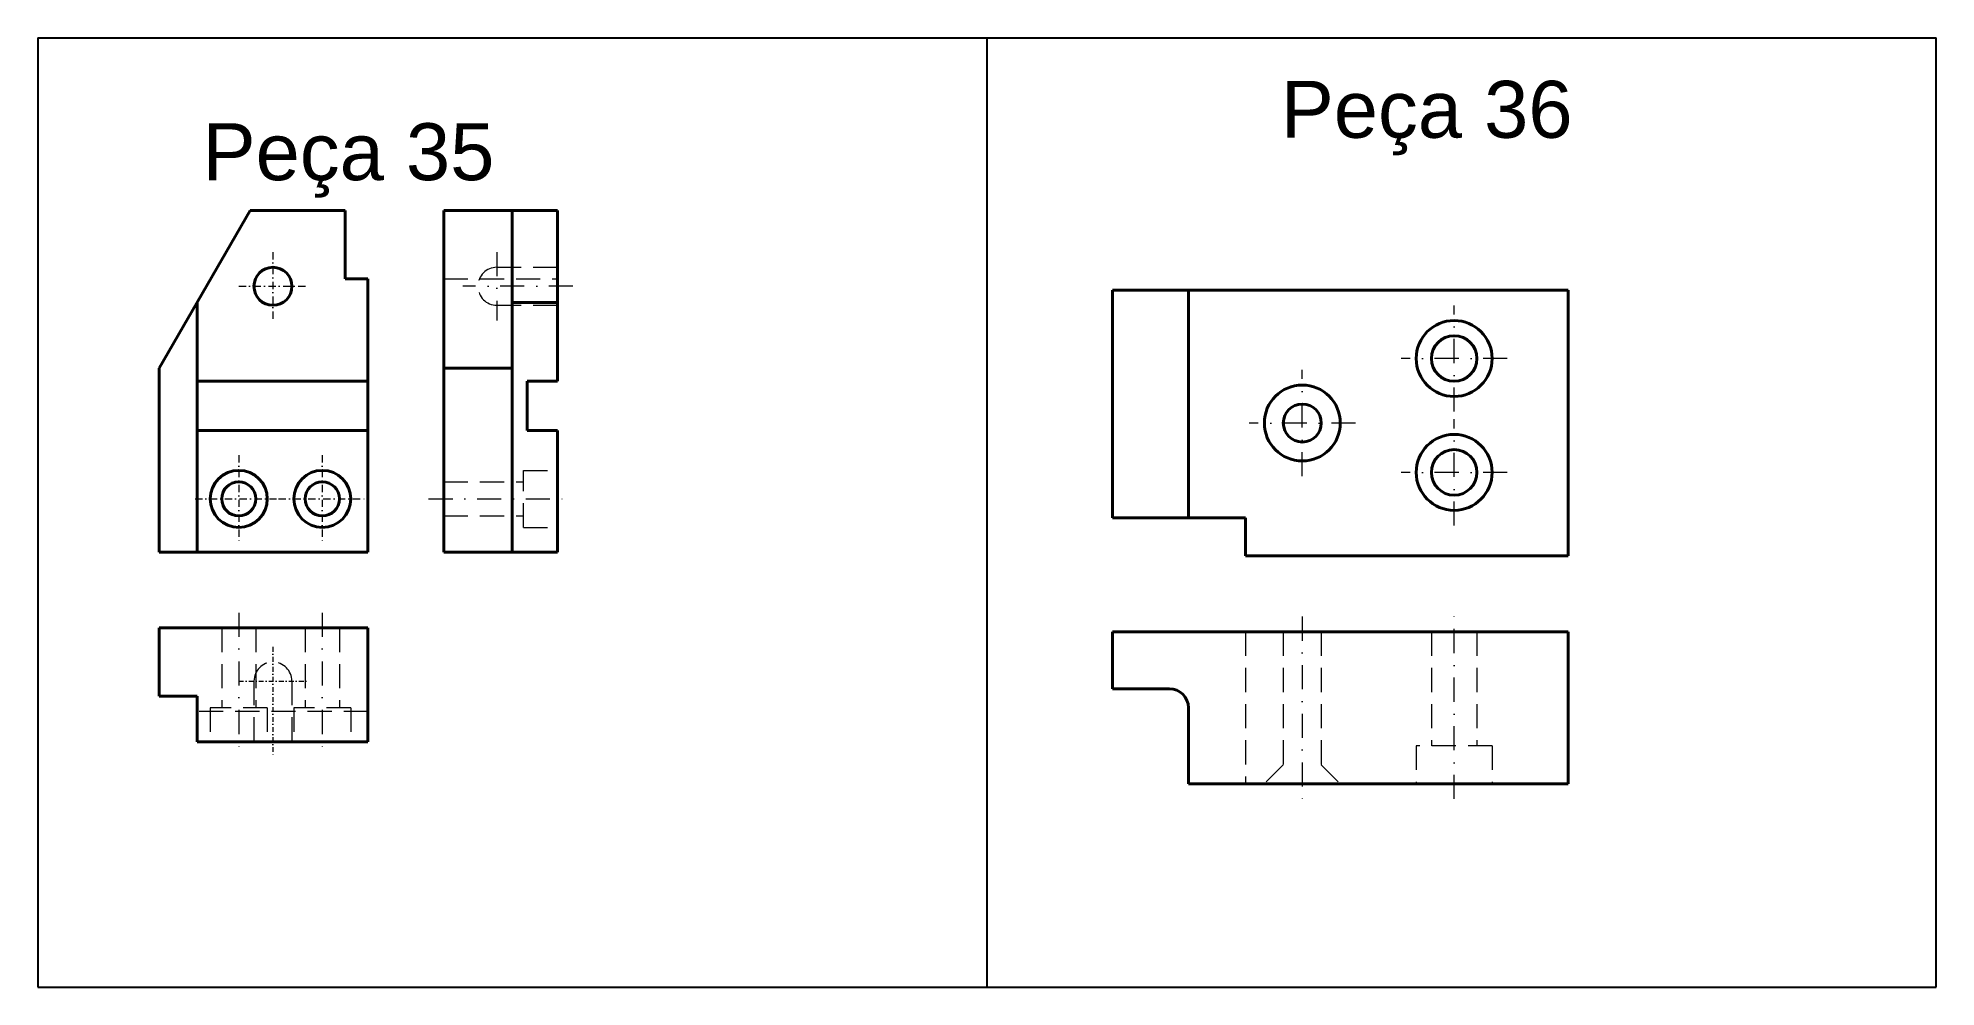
# Model space of a CAD drawing. Header units: millimetres. Extents: x 4747 to 5497, y -1036 to 2514.
# Drawn here: x 4747 to 5247, y -1036 to -786 of the extents above; entities that cross this region are included whole.
import ezdxf

# ---------------------------------------------------------------- set-up
doc = ezdxf.new("R2010")
doc.units = ezdxf.units.MM
doc.linetypes.add('DASHDOT2', pattern=[12.7, 6.35, -3.175, 0, -3.175])
doc.linetypes.add('DASHED2', pattern=[9.525, 6.35, -3.175])
doc.layers.add('Linha de Centro', color=20, linetype='DASHDOT2', lineweight=20)
doc.layers.add('Outline', color=7, linetype='Continuous', lineweight=40)
doc.layers.add('Linha Tracejada', color=131, linetype='DASHED2', lineweight=20, plot=False)
doc.styles.get("Standard").update_dxf_attribs({"font": 'arial.ttf'})

msp = doc.modelspace()

# ---------------------------------------------------------------- texts
at = {"layer": 'Outline', "char_height": 15, "attachment_point": 1}
for s, insert in [('Peça 36', (5074.862, -797.527)), ('Peça 35', (4790.842, -808.696))]:
    msp.add_mtext_dynamic_manual_height_columns(s, width=109.36013, gutter_width=12.5, heights=[0], dxfattribs=dict(at, insert=insert))

# ---------------------------------------------------------------- linework, layer by layer
for p, q in [((4747.484, -786.228), (5247.484, -786.228)), ((4747.484, -786.228), (4747.484, -1036.228)), ((4997.484, -1036.228), (4997.484, -786.228)), ((5247.484, -1036.228), (5247.484, -786.228)), ((4747.484, -1036.228), (4997.484, -1036.228)), ((4997.484, -1036.228), (5247.484, -1036.228))]:
    msp.add_line(p, q)
at = {"layer": 'Linha de Centro', "ltscale": 0.3}
for p, q in [((4809.384, -842.64), (4809.384, -860.64)), ((4800.384, -851.64), (4818.384, -851.64)), ((4800.384, -896.14), (4800.384, -919.14)), ((4822.384, -896.14), (4822.384, -919.14)), ((4788.884, -907.64), (4811.884, -907.64)), ((4810.884, -907.64), (4833.884, -907.64))]:
    msp.add_line(p, q, dxfattribs=at)
at = {"layer": 'Linha de Centro'}
for p, q in [((4868.384, -842.64), (4868.384, -860.64)), ((4888.384, -851.64), (4859.384, -851.64)), ((5120.542, -884.658), (5120.542, -856.658)), ((5080.542, -901.658), (5080.542, -873.658)), ((5134.542, -870.658), (5106.542, -870.658)), ((5094.542, -887.658), (5066.542, -887.658)), ((5120.542, -914.658), (5120.542, -886.658)), ((5134.542, -900.658), (5106.542, -900.658)), ((4850.384, -907.64), (4888.384, -907.64)), ((4800.384, -937.64), (4800.384, -975.64)), ((4822.384, -937.64), (4822.384, -975.64)), ((5080.542, -938.658), (5080.542, -986.658)), ((5120.542, -986.658), (5120.542, -938.658))]:
    msp.add_line(p, q, dxfattribs=at)
at = {"layer": 'Linha de Centro', "ltscale": 0.2}
for p, q in [((4809.384, -946.64), (4809.384, -975.64)), ((4800.384, -955.64), (4818.384, -955.64))]:
    msp.add_line(p, q, dxfattribs=at)
at = {"layer": 'Linha Tracejada'}
for p, q in [((4854.384, -849.64), (4884.384, -849.64)), ((4868.384, -846.64), (4884.384, -846.64)), ((4868.384, -856.64), (4884.384, -856.64)), ((4854.384, -903.14), (4875.384, -903.14)), ((4875.384, -900.14), (4884.384, -900.14)), ((4875.384, -915.14), (4875.384, -900.14)), ((4854.384, -912.14), (4875.384, -912.14)), ((4875.384, -915.14), (4884.384, -915.14)), ((4795.884, -941.64), (4795.884, -962.64)), ((4804.884, -941.64), (4804.884, -962.64)), ((4817.884, -941.64), (4817.884, -962.64)), ((4826.884, -941.64), (4826.884, -962.64)), ((5065.542, -942.658), (5065.542, -982.658)), ((5075.542, -942.658), (5075.542, -977.658)), ((5085.542, -942.658), (5085.542, -977.658)), ((5114.542, -942.658), (5114.542, -972.658)), ((5126.542, -942.658), (5126.542, -972.658)), ((4804.384, -955.64), (4804.384, -971.64)), ((4814.384, -955.64), (4814.384, -971.64)), ((4834.384, -963.64), (4789.384, -963.64)), ((4792.884, -962.64), (4792.884, -971.64)), ((4807.884, -962.64), (4792.884, -962.64)), ((4807.884, -962.64), (4807.884, -971.64)), ((4814.884, -962.64), (4814.884, -971.64)), ((4829.884, -962.64), (4814.884, -962.64)), ((4829.884, -962.64), (4829.884, -971.64)), ((5110.542, -972.658), (5110.542, -982.658)), ((5130.542, -972.658), (5110.542, -972.658)), ((5130.542, -972.658), (5130.542, -982.658)), ((5075.542, -977.658), (5070.542, -982.658)), ((5085.542, -977.658), (5090.542, -982.658))]:
    msp.add_line(p, q, dxfattribs=at)
for centre, start, end in [((4868.384, -851.64), 90, 270), ((4809.384, -955.64), 0, 180)]:
    msp.add_arc(centre, 5, start, end, dxfattribs=at)
at = {"layer": 'Outline'}
for p, q in [((4803.384, -831.64), (4779.384, -873.21)), ((4828.384, -831.64), (4803.384, -831.64)), ((4828.384, -849.64), (4828.384, -831.64)), ((4854.384, -921.64), (4854.384, -831.64)), ((4854.384, -831.64), (4884.384, -831.64)), ((4872.384, -921.64), (4872.384, -831.64)), ((4884.384, -876.64), (4884.384, -831.64)), ((4834.384, -849.64), (4828.384, -849.64)), ((4834.384, -921.64), (4834.384, -849.64)), ((5150.542, -852.658), (5030.542, -852.658)), ((5030.542, -852.658), (5030.542, -912.658)), ((5050.542, -852.658), (5050.542, -912.658)), ((5150.542, -922.658), (5150.542, -852.658)), ((4789.384, -921.64), (4789.384, -855.889)), ((4872.384, -855.889), (4884.384, -855.889)), ((4779.384, -921.64), (4779.384, -873.21)), ((4854.384, -873.21), (4872.384, -873.21)), ((4789.384, -876.64), (4834.384, -876.64)), ((4876.384, -876.64), (4884.384, -876.64)), ((4876.384, -889.64), (4876.384, -876.64)), ((4789.384, -889.64), (4834.384, -889.64)), ((4876.384, -889.64), (4884.384, -889.64)), ((4884.384, -921.64), (4884.384, -889.64)), ((5030.542, -912.658), (5065.542, -912.658)), ((5065.542, -922.658), (5065.542, -912.658)), ((4779.384, -921.64), (4834.384, -921.64)), ((4854.384, -921.64), (4884.384, -921.64)), ((5065.542, -922.658), (5150.542, -922.658)), ((4779.384, -941.64), (4834.384, -941.64)), ((4779.384, -959.64), (4779.384, -941.64)), ((4834.384, -941.64), (4834.384, -971.64)), ((5150.542, -942.658), (5030.542, -942.658)), ((5030.542, -957.658), (5030.542, -942.658)), ((5150.542, -942.658), (5150.542, -982.658)), ((4779.384, -959.64), (4789.384, -959.64)), ((4789.384, -959.64), (4789.384, -971.64)), ((5045.542, -957.658), (5030.542, -957.658)), ((5050.542, -982.658), (5050.542, -962.658)), ((4834.384, -971.64), (4789.384, -971.64)), ((5150.542, -982.658), (5050.542, -982.658))]:
    msp.add_line(p, q, dxfattribs=at)
for centre, radius in [((4809.384, -851.64), 5), ((5120.542, -870.658), 10), ((5120.542, -870.658), 6), ((5080.542, -887.658), 10), ((5080.542, -887.658), 5), ((5120.542, -900.658), 10), ((5120.542, -900.658), 6), ((4800.384, -907.64), 7.5), ((4800.384, -907.64), 4.5), ((4822.384, -907.64), 7.5), ((4822.384, -907.64), 4.5)]:
    msp.add_circle(centre, radius, dxfattribs=at)
msp.add_arc((5045.542, -962.658), 5, 0, 90, dxfattribs=at)

msp.set_redraw_order([(e.dxf.handle, doc.entitydb.next_handle()) for e in msp.query("TEXT MTEXT ATTDEF DIMENSION ARC_DIMENSION")])  # texts and dimensions are drawn at this point

doc.saveas('drawing.dxf')
